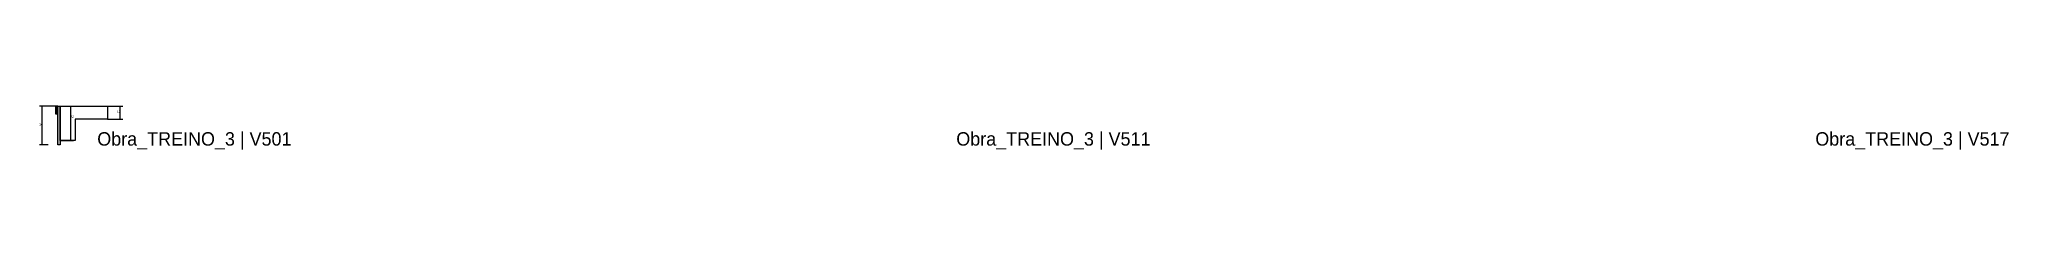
# Model space of a CAD drawing. Header units: metres. Extents: x -65046 to 21926, y -45195 to 1016.
# Drawn here: x 14292 to 17960, y -36418 to -36337 of the extents above; entities that cross this region are included whole.
import ezdxf

# ---------------------------------------------------------------- set-up
doc = ezdxf.new("R2010")
doc.units = ezdxf.units.M
for name, color, linetype in [('CONCRETO', 251, 'Continuous'), ('COTA', 241, 'Continuous'), ('Hachura', 253, 'Continuous'), ('LABEL_ID', 3, 'Continuous'), ('Madeira', 126, 'Continuous'), ('Painéis', 200, 'Continuous')]:
    doc.layers.add(name, color=color, linetype=linetype)

msp = doc.modelspace()

# ---------------------------------------------------------------- texts
at = {"layer": 'COTA'}
for s, p in [('12', (14436.9, -36348.7)), ('36', (14292, -36372.7)), ('32', (14350.5, -36358.3))]:
    msp.add_text(s, height=4, dxfattribs=at).set_placement(p)
at = {"layer": 'LABEL_ID'}
for s, p in [('Obra_TREINO_3 | V501', (14400, -36410)), ('Obra_TREINO_3 | V511', (16000, -36410)), ('Obra_TREINO_3 | V517', (17600, -36410))]:
    msp.add_text(s, height=25, dxfattribs=at).set_placement(p)

# ---------------------------------------------------------------- hatches: boundary and pattern name
at = {"layer": 'Hachura'}
h = msp.add_hatch(dxfattribs=at)
h.set_pattern_fill('ANSI31', scale=0.5)
h.paths.add_polyline_path([(14326.8, -36336.7), (14322.4, -36336.7), (14322.4, -36336.7), (14322.4, -36350.7), (14322.4, -36350.7), (14326.8, -36350.7), (14326.8, -36350.7), (14326.8, -36336.7)])
h = msp.add_hatch(color=8, dxfattribs=at)
h.dxf.hatch_style = 1
h.paths.add_polyline_path([(14326.8, -36336.7), (14330.8, -36336.7), (14330.8, -36336.7), (14330.8, -36408.7), (14330.8, -36408.7), (14326.8, -36408.7), (14326.8, -36408.7), (14326.8, -36336.7)])

# ---------------------------------------------------------------- linework, layer by layer
at = {"layer": 'CONCRETO'}
for points in [[(14330.8, -36356.7), (14330.8, -36336.7), (14358.5, -36336.7)], [(14358.5, -36336.7), (14418.8, -36336.7), (14418.8, -36360.7), (14358.8, -36360.7), (14358.8, -36400.7), (14330.8, -36400.7), (14330.8, -36356.7), (14330.8, -36356.7)]]:
    msp.add_lwpolyline(points, dxfattribs=at)
at = {"layer": 'COTA'}
for p, q in [((14322.4, -36336.7), (14292.5, -36336.7)), ((14297.5, -36408.7), (14297.5, -36336.7)), ((14330.5, -36336.7), (14355.5, -36336.7)), ((14350.5, -36400.7), (14350.5, -36336.7)), ((14418.8, -36336.7), (14447.4, -36336.7)), ((14442.4, -36360.7), (14442.4, -36336.7)), ((14418.8, -36360.7), (14447.4, -36360.7)), ((14308.4, -36408.7), (14292.5, -36408.7)), ((14330.5, -36400.7), (14355.5, -36400.7))]:
    msp.add_line(p, q, dxfattribs=at)
at = {"layer": 'Madeira'}
msp.add_lwpolyline([(14326.8, -36336.7), (14322.4, -36336.7), (14322.4, -36350.7), (14326.8, -36350.7)], close=True, dxfattribs=at)
at = {"layer": 'Painéis'}
msp.add_lwpolyline([(14326.8, -36336.7), (14330.8, -36336.7), (14330.8, -36408.7), (14326.8, -36408.7)], close=True, dxfattribs=at)

msp.set_redraw_order([(e.dxf.handle, doc.entitydb.next_handle()) for e in msp.query("TEXT MTEXT ATTDEF DIMENSION ARC_DIMENSION")])  # texts and dimensions are drawn at this point

doc.saveas('drawing.dxf')
